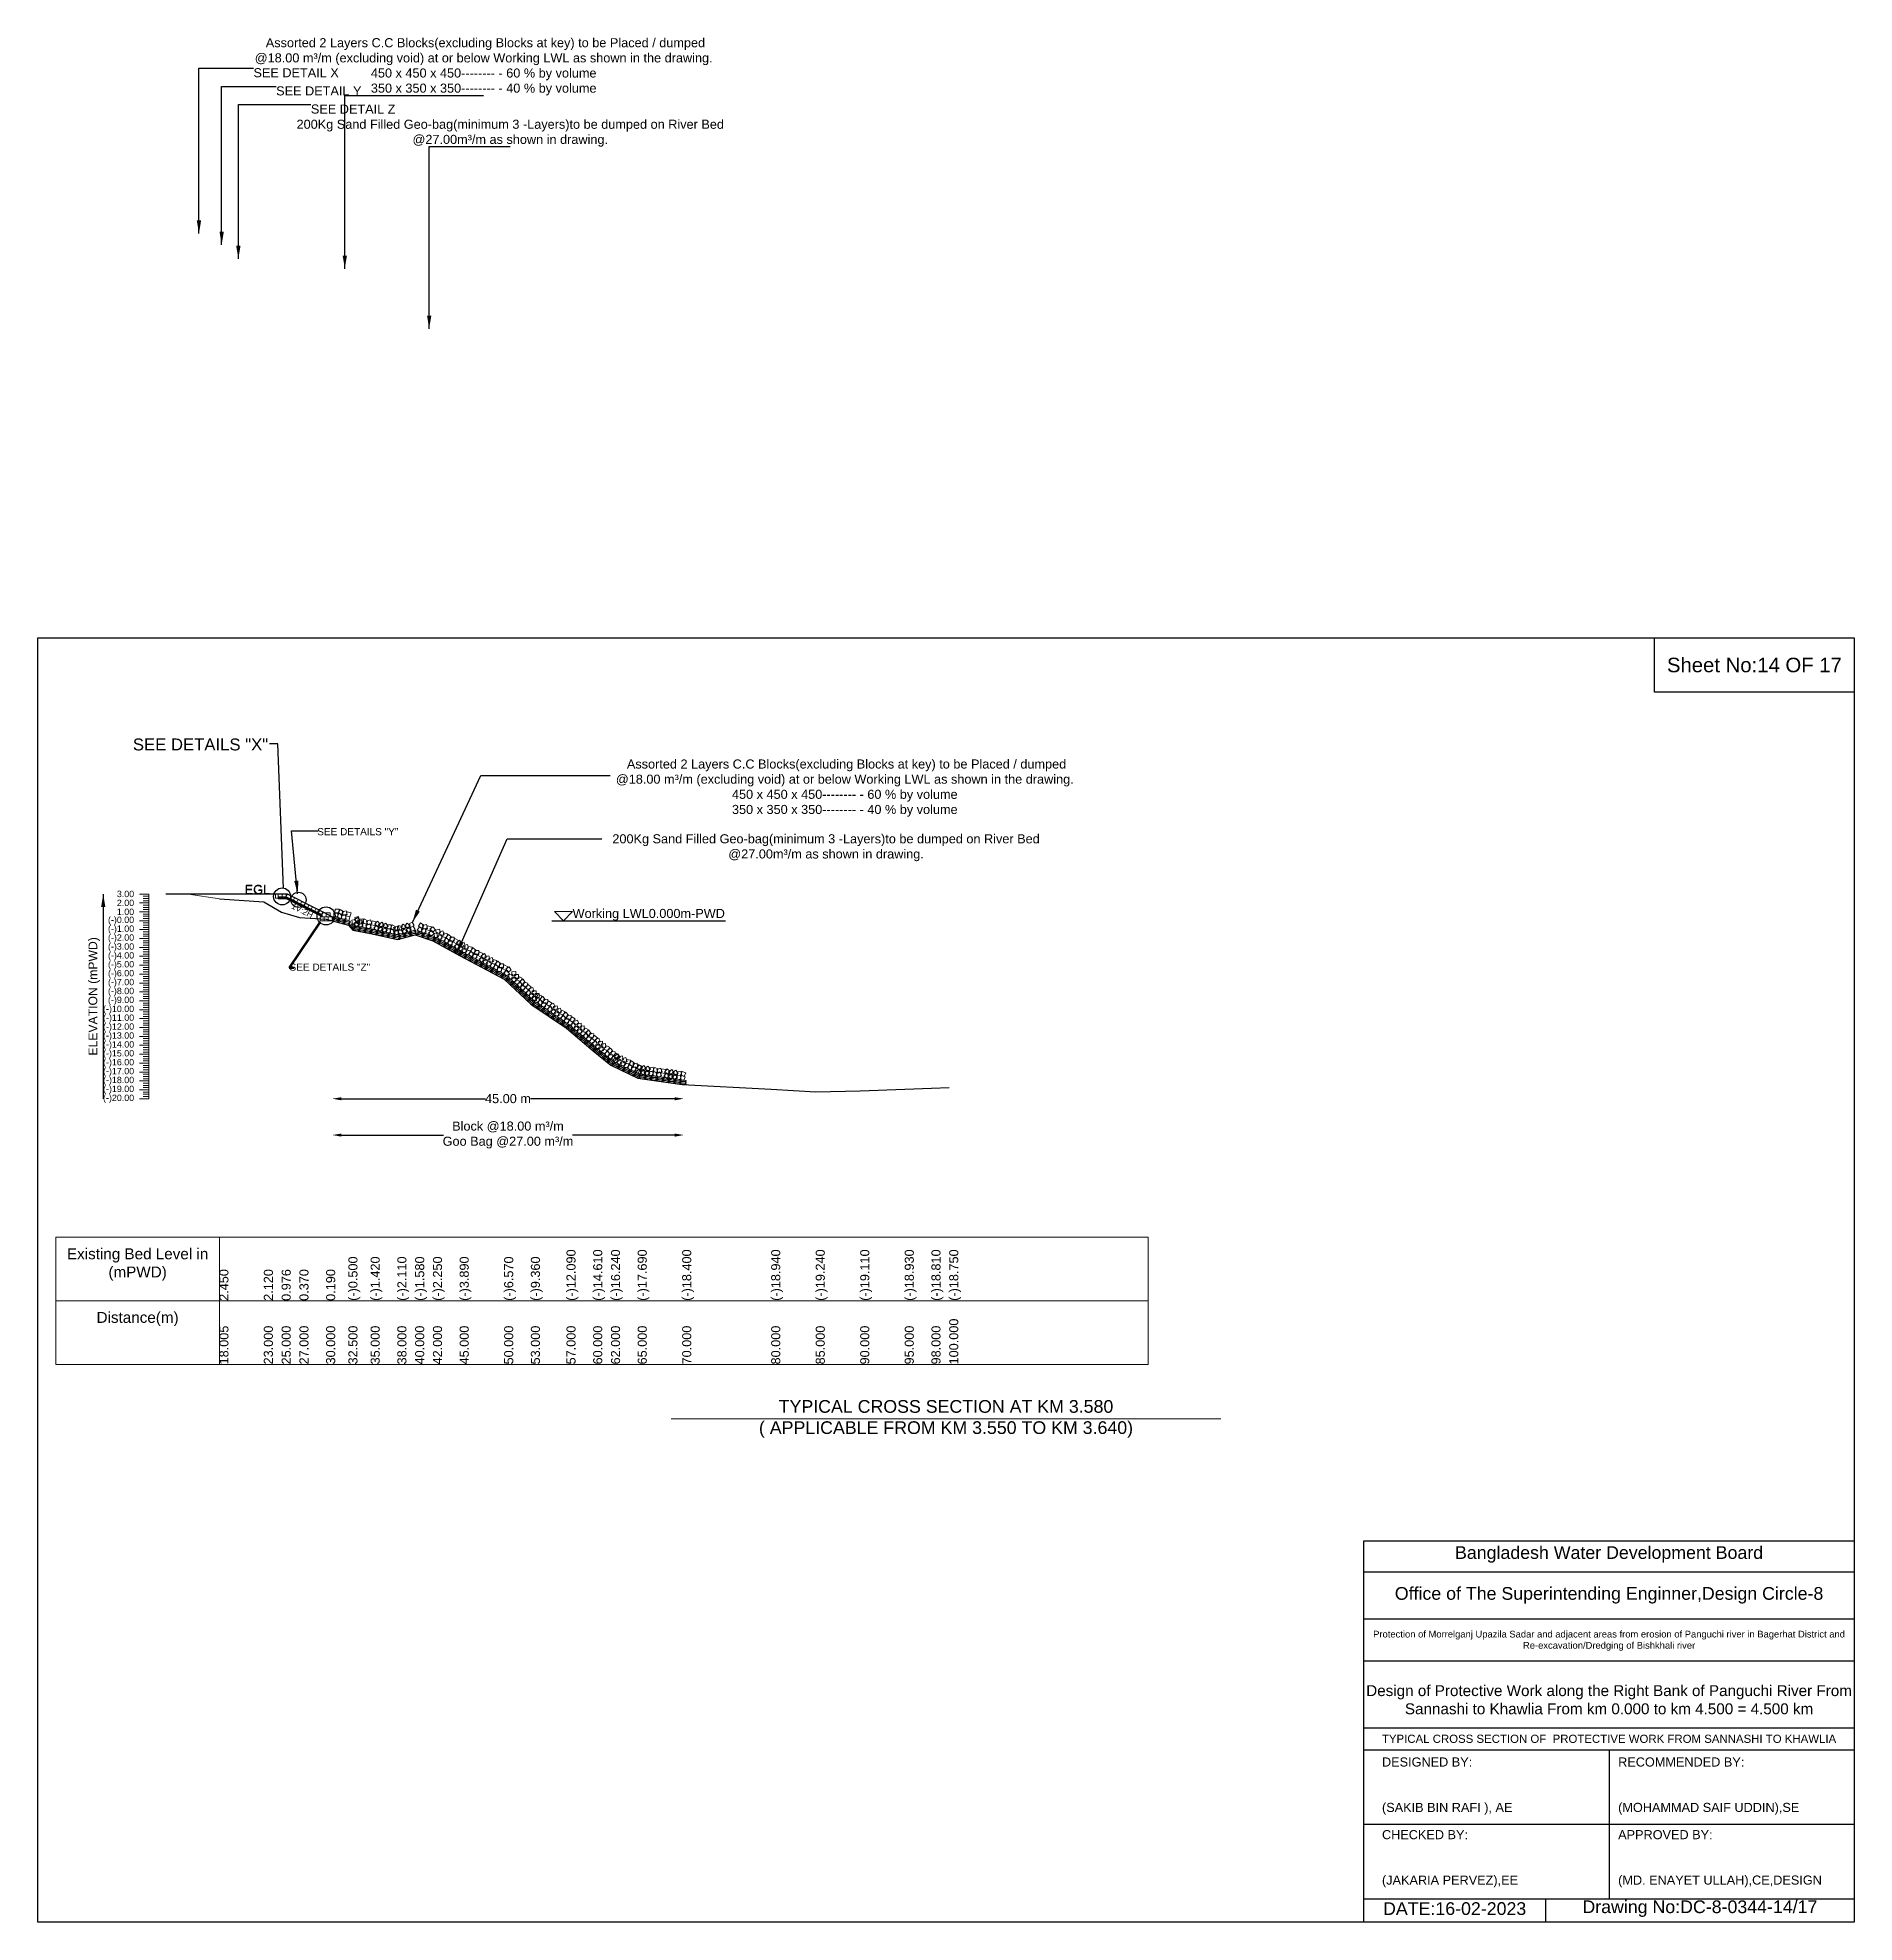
# Model space of a CAD drawing. Header units: inches. Extents: x 89000 to 337533, y -10828 to 570.
# Drawn here: x 281780 to 291780, y -9805 to 570 of the extents above; entities that cross this region are included whole.
import ezdxf

# ---------------------------------------------------------------- set-up
doc = ezdxf.new("R2010")
doc.units = ezdxf.units.IN
doc.header["$LTSCALE"] = 7
doc.header["$MEASUREMENT"] = 0
for name, color, linetype, lineweight in [('Cross section Data Border', 7, 'Continuous', 9), ('Cross Section Labels', 7, 'Continuous', 9), ('Existing_Bed_Level for Xsection', 7, 'Continuous', 25), ('Long Section Labels', 7, 'Continuous', 9)]:
    doc.layers.add(name, color=color, linetype=linetype, lineweight=lineweight)
doc.styles.get("Standard").update_dxf_attribs({"font": 'arial.ttf'})
doc.dimstyles.new('Appron Lebeling Style', dxfattribs={"dimtxt": 50, "dimasz": 50, "dimexe": 0.18, "dimexo": 0.0625, "dimgap": 0.09, "dimtad": 0, "dimtih": 1, "dimtoh": 1, "dimdec": 4, "dimzin": 0, "dimdsep": 46, "dimtxsty": 'Standard', "dimcen": 0.09, "dimse1": 1, "dimse2": 1, "dimadec": 0, "dimazin": 0, "dimtfac": 1, "dimtdec": 4, "dimtofl": 0, "dimtmove": 0, "dimatfit": 3, "dimfxl": 1, "dimtolj": 1, "dimtzin": 0, "dimarcsym": 0})
doc.dimstyles.get("Standard").update_dxf_attribs({"dimtxt": 0.18, "dimasz": 0.18, "dimexe": 0.18, "dimexo": 0.0625, "dimgap": 0.09, "dimtad": 0, "dimtih": 1, "dimtoh": 1, "dimdec": 4, "dimzin": 0, "dimdsep": 46, "dimtxsty": 'Standard', "dimcen": 0.09, "dimadec": 0, "dimazin": 0, "dimtfac": 1, "dimtdec": 4, "dimtofl": 0, "dimtmove": 0, "dimatfit": 3, "dimfxl": 1, "dimtolj": 1, "dimtzin": 0, "dimarcsym": 0})

msp = doc.modelspace()

# ---------------------------------------------------------------- texts
for s, insert, char_height, width, attachment_point in [('Sheet No:14 OF 17', (291230.25853, -2884.01841), 80, 953.0150068, 5), ('Protection of Morrelganj Upazila Sadar and adjacent areas from erosion of Panguchi river in Bagerhat District and Re-excavation/Dredging of Bishkhali river', (290430.25853, -8255.01841), 37, 2800, 5), ('Design of Protective Work along the Right Bank of Panguchi River From Sannashi to Khawlia From km 0.000 to km 4.500 = 4.500 km', (290430.25853, -8580.01841), 60, 2700, 5), ('TYPICAL CROSS SECTION OF  PROTECTIVE WORK FROM SANNASHI TO KHAWLIA', (290430.25853, -8795.01841), 45, 2800, 5), ('DESIGNED BY:^J^J^J(SAKIB BIN RAFI ), AE', (289180.25853, -9055.01841), 50, 1400, 4), ('RECOMMENDED BY:^J^J^J(MOHAMMAD SAIF UDDIN),SE', (290480.25853, -9055.01841), 50, 1400, 4), ('CHECKED BY:^J^J^J(JAKARIA PERVEZ),EE', (289180.25853, -9455.01841), 50, 1400, 4), ('APPROVED BY:^J^J^J(MD. ENAYET ULLAH),CE,DESIGN', (290480.25853, -9455.01841), 50, 1400, 4), ('DATE:16-02-2023', (289580.25853, -9730.01841), 70, 1400, 5), ('Drawing No:DC-8-0344-14/17', (290930.25853, -9730.01841), 70, 2200, 5)]:
    msp.add_mtext(s, dxfattribs=dict(insert=insert, char_height=char_height, width=width, attachment_point=attachment_point))
at = {"color": 0, "linetype": 'Continuous', "lineweight": -3, "ltscale": 0.5}
for s, insert, char_height, attachment_point in [('SEE DETAILS "X"', (282304.15857, -3288.0673), 65.8288233, 1), ('SEE DETAILS "Y"', (283766.11131, -3781.36161), 39.497294, 3), ('SEE DETAILS "Z"', (283610.7837, -4526.83816), 39.497294, 3)]:
    msp.add_mtext(s, dxfattribs=dict(at, insert=insert, char_height=char_height, attachment_point=attachment_point))
at = {"char_height": 70, "attachment_point": 5}
for s, insert in [('Bangladesh Water Development Board', (290430.25853, -7780.01841)), ('Office of The Superintending Enginner,Design Circle-8', (290430.25853, -8005.01841))]:
    msp.add_mtext(s, dxfattribs=dict(at, insert=insert))
at = {"layer": 'Cross section Data Border', "char_height": 60, "width": 800, "attachment_point": 5}
for s, insert in [('Existing Bed Level in (mPWD)', (282330.25853, -6184.01841)), ('Distance(m)', (282330.25853, -6484.01841))]:
    msp.add_mtext(s, dxfattribs=dict(at, insert=insert))
at = {"layer": 'Cross Section Labels'}
for s, insert, char_height, attachment_point in [(' Assorted 2 Layers C.C Blocks(excluding Blocks at key) to be Placed / dumped^J@18.00 m³/m (excluding void) at or below Working LWL as shown in the drawing.^J450 x 450 x 450-------- - 60 % by volume^J350 x 350 x 350-------- - 40 % by volume', (284235.3086, 251.93889), 50, 8), ('SEE DETAIL X', (282968.00859, 401.93889), 50, 1), ('SEE DETAIL Y', (283092.95859, 301.93889), 50, 1), ('200Kg Sand Filled Geo-bag(minimum 3 -Layers)to be dumped on River Bed^J@27.00m³/m as shown in drawing.', (284381.61182, -30.14971), 50, 8), ('SEE DETAIL Z', (283284.05859, 201.93889), 50, 1), (' Assorted 2 Layers C.C Blocks(excluding Blocks at key) to be Placed / dumped^J@18.00 m³/m (excluding void) at or below Working LWL as shown in the drawing.^J450 x 450 x 450-------- - 60 % by volume^J350 x 350 x 350-------- - 40 % by volume', (286223.11727, -3403.6701), 50, 2), ('200Kg Sand Filled Geo-bag(minimum 3 -Layers)to be dumped on River Bed^J@27.00m³/m as shown in drawing.', (286119.97884, -3963.76972), 50, 8), ('EGL', (283058.95168, -4146.95219), 50, 9), ('EGL', (283060.19688, -4144.25841), 50, 9), ('Working LWL0.000m-PWD', (284724.76708, -4291.25841), 50, 7), ('TYPICAL CROSS SECTION AT KM 3.580^J( APPLICABLE FROM KM 3.550 TO KM 3.640)', (286780.25853, -7034.01841), 70, 5)]:
    msp.add_mtext(s, dxfattribs=dict(at, insert=insert, char_height=char_height, attachment_point=attachment_point))
at = {"layer": 'Cross Section Labels', "insert": (283244.53684, -4220.66985), "char_height": 32.5, "attachment_point": 2, "rotation": 333.434948823}
msp.add_mtext('1V:2H', dxfattribs=at)
at = {"layer": 'Long Section Labels', "char_height": 35, "attachment_point": 6}
for s, insert in [('3.00', (282311.20047, -4144.25841)), ('2.00', (282311.20047, -4193.25841)), ('1.00', (282311.20047, -4242.25841)), ('(-)0.00', (282311.20047, -4291.25841)), ('(-)1.00', (282311.20047, -4340.25841)), ('(-)2.00', (282311.20047, -4389.25841)), ('(-)3.00', (282311.20047, -4438.25841)), ('(-)4.00', (282311.20047, -4487.25841)), ('(-)5.00', (282311.20047, -4536.25841)), ('(-)6.00', (282311.20047, -4585.25841)), ('(-)7.00', (282311.20047, -4634.25841)), ('(-)8.00', (282311.20047, -4683.25841)), ('(-)10.00', (282311.20047, -4781.25841)), ('(-)9.00', (282311.20047, -4732.25841)), ('(-)11.00', (282311.20047, -4830.25841)), ('(-)12.00', (282311.20047, -4879.25841)), ('(-)13.00', (282311.20047, -4928.25841)), ('(-)14.00', (282311.20047, -4977.25841)), ('(-)15.00', (282311.20047, -5026.25841)), ('(-)16.00', (282311.20047, -5075.25841)), ('(-)17.00', (282311.20047, -5124.25841)), ('(-)18.00', (282311.20047, -5173.25841)), ('(-)19.00', (282311.20047, -5222.25841)), ('(-)20.00', (282311.20047, -5271.25841))]:
    msp.add_mtext(s, dxfattribs=dict(at, insert=insert))
at = {"layer": 'Long Section Labels', "rotation": 90}
for s, insert, char_height, attachment_point in [('ELEVATION (mPWD)', (282091.20047, -4707.75841), 48, 5), ('(-)12.090', (284691.0352, -6384.01841), 50, 1), ('(-)14.610', (284838.0352, -6384.01841), 50, 1), ('(-)16.240', (284936.0352, -6384.01841), 50, 1), ('(-)17.690', (285083.0352, -6384.01841), 50, 1), ('(-)18.400', (285328.0352, -6384.01841), 50, 1), ('(-)18.940', (285818.0352, -6384.01841), 50, 1), ('(-)19.240', (286063.0352, -6384.01841), 50, 1), ('(-)19.110', (286308.0352, -6384.01841), 50, 1), ('(-)18.930', (286553.0352, -6384.01841), 50, 1), ('(-)18.810', (286700.0352, -6384.01841), 50, 1), ('(-)18.750', (286798.0352, -6384.01841), 50, 1), ('2.450', (282780.25853, -6384.01841), 50, 1), ('2.120', (283025.0352, -6384.01841), 50, 1), ('0.976', (283123.0352, -6384.01841), 50, 1), ('0.370', (283221.0352, -6384.01841), 50, 1), ('0.190', (283368.0352, -6384.01841), 50, 1), ('(-)0.500', (283490.5352, -6384.01841), 50, 1), ('(-)1.420', (283613.0352, -6384.01841), 50, 1), ('(-)2.110', (283760.0352, -6384.01841), 50, 1), ('(-)1.580', (283858.0352, -6384.01841), 50, 1), ('(-)2.250', (283956.0352, -6384.01841), 50, 1), ('(-)3.890', (284103.0352, -6384.01841), 50, 1), ('(-)6.570', (284348.0352, -6384.01841), 50, 1), ('(-)9.360', (284495.0352, -6384.01841), 50, 1), ('18.005', (282780.25853, -6734.01841), 50, 1), ('23.000', (283025.0352, -6734.01841), 50, 1), ('25.000', (283123.0352, -6734.01841), 50, 1), ('27.000', (283221.0352, -6734.01841), 50, 1), ('30.000', (283368.0352, -6734.01841), 50, 1), ('32.500', (283490.5352, -6734.01841), 50, 1), ('35.000', (283613.0352, -6734.01841), 50, 1), ('38.000', (283760.0352, -6734.01841), 50, 1), ('40.000', (283858.0352, -6734.01841), 50, 1), ('42.000', (283956.0352, -6734.01841), 50, 1), ('45.000', (284103.0352, -6734.01841), 50, 1), ('50.000', (284348.0352, -6734.01841), 50, 1), ('53.000', (284495.0352, -6734.01841), 50, 1), ('57.000', (284691.0352, -6734.01841), 50, 1), ('60.000', (284838.0352, -6734.01841), 50, 1), ('62.000', (284936.0352, -6734.01841), 50, 1), ('65.000', (285083.0352, -6734.01841), 50, 1), ('70.000', (285328.0352, -6734.01841), 50, 1), ('80.000', (285818.0352, -6734.01841), 50, 1), ('85.000', (286063.0352, -6734.01841), 50, 1), ('90.000', (286308.0352, -6734.01841), 50, 1), ('95.000', (286553.0352, -6734.01841), 50, 1), ('98.000', (286700.0352, -6734.01841), 50, 1), ('100.000', (286798.0352, -6734.01841), 50, 1)]:
    msp.add_mtext(s, dxfattribs=dict(at, insert=insert, char_height=char_height, attachment_point=attachment_point))

# ---------------------------------------------------------------- blocks, each defined once
blk = doc.blocks.new('*D33')
at = {"layer": 'Cross Section Labels', "color": 0, "lineweight": -2, "transparency": 16777216}
for p, q in [((283452, -5271), (284246, -5271)), ((285287, -5271), (284493, -5271))]:
    blk.add_line(p, q, dxfattribs=at)
at = {"layer": 'Cross Section Labels', "color": 0, "transparency": 16777216}
for points in [[(283452, -5263), (283452, -5280), (283402, -5271)], [(285287, -5263), (285287, -5280), (285337, -5271)]]:
    blk.add_solid(points, dxfattribs=at)
at = {"layer": 'Defpoints', "color": 0, "transparency": 16777216}
for p in [(283402, -4291), (285337, -5193), (285337, -5271)]:
    blk.add_point(p, dxfattribs=at)
at = {"layer": 'Cross Section Labels', "color": 0, "transparency": 16777216, "insert": (284369, -5271), "char_height": 50, "attachment_point": 5}
blk.add_mtext('\\A1;45.00 m', dxfattribs=at)
blk = doc.blocks.new('*D34')
at = {"layer": 'Cross Section Labels', "color": 0, "lineweight": -2, "transparency": 16777216}
for p, q in [((283452, -5471), (284014, -5471)), ((285287, -5471), (284725, -5471))]:
    blk.add_line(p, q, dxfattribs=at)
at = {"layer": 'Cross Section Labels', "color": 0, "transparency": 16777216}
for points in [[(283452, -5463), (283452, -5480), (283402, -5471)], [(285287, -5463), (285287, -5480), (285337, -5471)]]:
    blk.add_solid(points, dxfattribs=at)
at = {"layer": 'Defpoints', "color": 0, "transparency": 16777216}
for p in [(283402, -4291), (285337, -5193), (285337, -5471)]:
    blk.add_point(p, dxfattribs=at)
at = {"layer": 'Cross Section Labels', "color": 0, "transparency": 16777216, "insert": (284369, -5471), "char_height": 50, "attachment_point": 5}
blk.add_mtext('\\A1;Block @18.00 m³/m ^JGoo Bag @27.00 m³/m ', dxfattribs=at)

# ---------------------------------------------------------------- dimensions: what is measured, and where the dimension line sits
at = {"layer": 'Cross Section Labels'}
for base, text, picture, middle in [((285336.59551, -5271.25841), '45.00 m', '*D33', (284369.18129, -5271.25841)), ((285336.59551, -5471.25841), 'Block @18.00 m³/m ^JGoo Bag @27.00 m³/m ', '*D34', (284369.18129, -5471.25841))]:
    dim = msp.add_linear_dim(base=base, p1=(283401.76708, -4291.25841), p2=(285336.59551, -5193.32067), text=text, dimstyle='Appron Lebeling Style', dxfattribs=at)
    dim.commit()
    dim.dimension.update_dxf_attribs({"geometry": picture, "text_midpoint": middle})

# ---------------------------------------------------------------- linework, layer by layer
for points in [[(281780.25853, -2734.01841), (291780.25853, -2734.01841), (291780.25853, -9805.01841), (281780.25853, -9805.01841)], [(290680.25853, -2734.01841), (291780.25853, -2734.01841), (291780.25853, -3034.01841), (290680.25853, -3034.01841)]]:
    msp.add_lwpolyline(points, close=True)
for points in [[(289080.25853, -9805.01841), (289080.25853, -7705.01841), (291780.25853, -7705.01841)], [(289080.25853, -7875.01841), (291780.25853, -7875.01841)], [(289080.25853, -8135.01841), (291780.25853, -8135.01841)], [(289080.25853, -8365.01841), (291780.25853, -8365.01841)], [(289080.25853, -8735.01841), (291780.25853, -8735.01841)], [(289080.25853, -8855.01841), (291780.25853, -8855.01841)], [(290430.25853, -8855.01841), (290430.25853, -9675.01841)], [(289080.25853, -9265.01841), (291780.25853, -9265.01841)], [(289080.25853, -9675.01841), (291780.25853, -9675.01841)], [(290080.25853, -9675.01841), (290080.25853, -9805.01841)]]:
    msp.add_lwpolyline(points)
at = {"color": 0, "linetype": 'Continuous', "lineweight": -3, "ltscale": 0.5}
for centre, radius in [((283125.7249, -4157.65031), 46.58127), ((283215.96197, -4176.29961), 41.34842), ((283367.41871, -4264.68404), 49.46033)]:
    msp.add_circle(centre, radius, dxfattribs=at)
at = {"layer": 'Cross section Data Border'}
msp.add_lwpolyline([(281880.25853, -6034.01841), (287893.06621, -6034.01841), (287893.06621, -6734.01841), (281880.25853, -6734.01841)], close=True, dxfattribs=at)
for points in [[(282780.25853, -6034.01841), (282780.25853, -6734.01841)], [(281880.25853, -6384.01841), (287893.06621, -6384.01841)]]:
    msp.add_lwpolyline(points, dxfattribs=at)
at = {"layer": 'Cross Section Labels'}
for p, q in [((282780.25853, -4171.20841), (282610.07227, -4144.25841)), ((283104.29688, -4169.35841), (283104.29688, -4166.30841))]:
    msp.add_line(p, q, dxfattribs=at)
msp.add_lwpolyline([(284674.76708, -4291.25841), (284724.76708, -4241.25841), (284624.76708, -4241.25841)], close=True, dxfattribs=at)
msp.add_lwpolyline([(285268.25853, -7034.01841), (286780.25853, -7034.01841), (288292.25853, -7034.01841)], dxfattribs=at)
at = {"layer": 'Existing_Bed_Level for Xsection'}
for points in [[(283148.39688, -4144.25841), (282485.84052, -4144.25841)], [(283445.86708, -4291.25841), (283154.97092, -4145.81033), (283151.86708, -4144.25841), (283148.39688, -4144.25841), (283104.29688, -4144.25841)], [(282780.25853, -4171.20841), (283025.0352, -4187.37841), (283123.0352, -4243.43441), (283221.0352, -4273.12841), (283368.0352, -4281.94841), (283490.5352, -4315.75841), (283515.0352, -4342.70841), (283613.0352, -4360.83841), (283760.0352, -4394.64841), (283858.0352, -4368.67841), (283956.0352, -4401.50841), (284103.0352, -4481.86841), (284348.0352, -4613.18841), (284495.0352, -4749.89841), (284691.0352, -4883.66841), (284838.0352, -5007.14841), (284936.0352, -5087.01841), (285083.0352, -5158.06841), (285328.0352, -5192.85841), (285818.0352, -5219.31841), (286063.0352, -5234.01841), (286308.0352, -5227.64841), (286553.0352, -5218.82841), (286700.0352, -5212.94841), (286798.0352, -5210.00841)], [(283104.29688, -4158.95841), (283148.39688, -4158.95841), (283346.64208, -4258.08101)], [(283104.29688, -4164.15841), (283149.86933, -4164.15841), (283346.64208, -4262.54479)], [(283104.29688, -4169.35841), (283148.64177, -4169.35841), (283346.64208, -4268.35857)], [(284610.89966, -4291.25841), (285566.01629, -4291.25841)]]:
    msp.add_lwpolyline(points, dxfattribs=at)
at = {"layer": 'Long Section Labels'}
for points in [[(282391.20047, -4144.25841), (282341.20047, -4144.25841)], [(282391.20047, -5271.25841), (282391.20047, -5222.25841), (282391.20047, -5173.25841), (282391.20047, -5124.25841), (282391.20047, -5075.25841), (282391.20047, -5026.25841), (282391.20047, -4977.25841), (282391.20047, -4928.25841), (282391.20047, -4879.25841), (282391.20047, -4830.25841), (282391.20047, -4781.25841), (282391.20047, -4732.25841), (282391.20047, -4683.25841), (282391.20047, -4634.25841), (282391.20047, -4585.25841), (282391.20047, -4536.25841), (282391.20047, -4487.25841), (282391.20047, -4438.25841), (282391.20047, -4389.25841), (282391.20047, -4340.25841), (282391.20047, -4291.25841), (282391.20047, -4242.25841), (282391.20047, -4193.25841), (282391.20047, -4144.25841)], [(282391.20047, -4193.25841), (282341.20047, -4193.25841)], [(282391.20047, -4242.25841), (282341.20047, -4242.25841)], [(282391.20047, -4156.50841), (282361.20047, -4156.50841)], [(282391.20047, -4168.75841), (282361.20047, -4168.75841)], [(282391.20047, -4181.00841), (282361.20047, -4181.00841)], [(282391.20047, -4205.50841), (282361.20047, -4205.50841)], [(282391.20047, -4217.75841), (282361.20047, -4217.75841)], [(282391.20047, -4230.00841), (282361.20047, -4230.00841)], [(282391.20047, -4291.25841), (282341.20047, -4291.25841)], [(282391.20047, -4340.25841), (282341.20047, -4340.25841)], [(282391.20047, -4254.50841), (282361.20047, -4254.50841)], [(282391.20047, -4266.75841), (282361.20047, -4266.75841)], [(282391.20047, -4279.00841), (282361.20047, -4279.00841)], [(282391.20047, -4303.50841), (282361.20047, -4303.50841)], [(282391.20047, -4315.75841), (282361.20047, -4315.75841)], [(282391.20047, -4328.00841), (282361.20047, -4328.00841)], [(282391.20047, -4352.50841), (282361.20047, -4352.50841)], [(282391.20047, -4389.25841), (282341.20047, -4389.25841)], [(282391.20047, -4438.25841), (282341.20047, -4438.25841)], [(282391.20047, -4364.75841), (282361.20047, -4364.75841)], [(282391.20047, -4377.00841), (282361.20047, -4377.00841)], [(282391.20047, -4401.50841), (282361.20047, -4401.50841)], [(282391.20047, -4413.75841), (282361.20047, -4413.75841)], [(282391.20047, -4426.00841), (282361.20047, -4426.00841)], [(282391.20047, -4450.50841), (282361.20047, -4450.50841)], [(282391.20047, -4487.25841), (282341.20047, -4487.25841)], [(282391.20047, -4536.25841), (282341.20047, -4536.25841)], [(282391.20047, -4462.75841), (282361.20047, -4462.75841)], [(282391.20047, -4475.00841), (282361.20047, -4475.00841)], [(282391.20047, -4499.50841), (282361.20047, -4499.50841)], [(282391.20047, -4511.75841), (282361.20047, -4511.75841)], [(282391.20047, -4524.00841), (282361.20047, -4524.00841)], [(282391.20047, -4548.50841), (282361.20047, -4548.50841)], [(282391.20047, -4560.75841), (282361.20047, -4560.75841)], [(282391.20047, -4585.25841), (282341.20047, -4585.25841)], [(282391.20047, -4634.25841), (282341.20047, -4634.25841)], [(282391.20047, -4573.00841), (282361.20047, -4573.00841)], [(282391.20047, -4597.50841), (282361.20047, -4597.50841)], [(282391.20047, -4609.75841), (282361.20047, -4609.75841)], [(282391.20047, -4622.00841), (282361.20047, -4622.00841)], [(282391.20047, -4646.50841), (282361.20047, -4646.50841)], [(282391.20047, -4658.75841), (282361.20047, -4658.75841)], [(282391.20047, -4683.25841), (282341.20047, -4683.25841)], [(282391.20047, -4732.25841), (282341.20047, -4732.25841)], [(282391.20047, -4671.00841), (282361.20047, -4671.00841)], [(282391.20047, -4695.50841), (282361.20047, -4695.50841)], [(282391.20047, -4707.75841), (282361.20047, -4707.75841)], [(282391.20047, -4720.00841), (282361.20047, -4720.00841)], [(282391.20047, -4744.50841), (282361.20047, -4744.50841)], [(282391.20047, -4756.75841), (282361.20047, -4756.75841)], [(282391.20047, -4769.00841), (282361.20047, -4769.00841)], [(282391.20047, -4781.25841), (282341.20047, -4781.25841)], [(282391.20047, -4830.25841), (282341.20047, -4830.25841)], [(282391.20047, -4793.50841), (282361.20047, -4793.50841)], [(282391.20047, -4805.75841), (282361.20047, -4805.75841)], [(282391.20047, -4818.00841), (282361.20047, -4818.00841)], [(282391.20047, -4842.50841), (282361.20047, -4842.50841)], [(282391.20047, -4854.75841), (282361.20047, -4854.75841)], [(282391.20047, -4867.00841), (282361.20047, -4867.00841)], [(282391.20047, -4879.25841), (282341.20047, -4879.25841)], [(282391.20047, -4928.25841), (282341.20047, -4928.25841)], [(282391.20047, -4977.25841), (282341.20047, -4977.25841)], [(282391.20047, -4891.50841), (282361.20047, -4891.50841)], [(282391.20047, -4903.75841), (282361.20047, -4903.75841)], [(282391.20047, -4916.00841), (282361.20047, -4916.00841)], [(282391.20047, -4940.50841), (282361.20047, -4940.50841)], [(282391.20047, -4952.75841), (282361.20047, -4952.75841)], [(282391.20047, -4965.00841), (282361.20047, -4965.00841)], [(282391.20047, -5026.25841), (282341.20047, -5026.25841)], [(282391.20047, -5075.25841), (282341.20047, -5075.25841)], [(282391.20047, -4989.50841), (282361.20047, -4989.50841)], [(282391.20047, -5001.75841), (282361.20047, -5001.75841)], [(282391.20047, -5014.00841), (282361.20047, -5014.00841)], [(282391.20047, -5038.50841), (282361.20047, -5038.50841)], [(282391.20047, -5050.75841), (282361.20047, -5050.75841)], [(282391.20047, -5063.00841), (282361.20047, -5063.00841)], [(282391.20047, -5124.25841), (282341.20047, -5124.25841)], [(282391.20047, -5173.25841), (282341.20047, -5173.25841)], [(282391.20047, -5087.50841), (282361.20047, -5087.50841)], [(282391.20047, -5099.75841), (282361.20047, -5099.75841)], [(282391.20047, -5112.00841), (282361.20047, -5112.00841)], [(282391.20047, -5136.50841), (282361.20047, -5136.50841)], [(282391.20047, -5148.75841), (282361.20047, -5148.75841)], [(282391.20047, -5161.00841), (282361.20047, -5161.00841)], [(282391.20047, -5185.50841), (282361.20047, -5185.50841)], [(282391.20047, -5222.25841), (282341.20047, -5222.25841)], [(282391.20047, -5271.25841), (282341.20047, -5271.25841)], [(282391.20047, -5197.75841), (282361.20047, -5197.75841)], [(282391.20047, -5210.00841), (282361.20047, -5210.00841)], [(282391.20047, -5234.50841), (282361.20047, -5234.50841)], [(282391.20047, -5246.75841), (282361.20047, -5246.75841)], [(282391.20047, -5259.00841), (282361.20047, -5259.00841)]]:
    msp.add_lwpolyline(points, dxfattribs=at)
for points in [[(283104.29688, -4144.25841), (283089.59688, -4144.25841), (283089.59688, -4166.30841), (283104.29688, -4166.30841)], [(283126.34688, -4144.25841), (283104.29688, -4144.25841), (283104.29688, -4158.95841), (283126.34688, -4158.95841)], [(283148.39688, -4144.25841), (283126.34688, -4144.25841), (283126.34688, -4158.95841), (283148.39688, -4158.95841)], [(283174.69304, -4155.67139), (283154.97092, -4145.81033), (283148.39688, -4158.95841), (283168.119, -4168.81947)], [(283194.41516, -4165.53245), (283174.69304, -4155.67139), (283168.119, -4168.81947), (283187.84112, -4178.68053)], [(283214.13728, -4175.39351), (283194.41516, -4165.53245), (283187.84112, -4178.68053), (283207.56324, -4188.54159)], [(283233.8594, -4185.25457), (283214.13728, -4175.39351), (283207.56324, -4188.54159), (283227.28536, -4198.40265)], [(283253.58152, -4195.11563), (283233.8594, -4185.25457), (283227.28536, -4198.40265), (283247.00748, -4208.26371)], [(283273.30364, -4204.97669), (283253.58152, -4195.11563), (283247.00748, -4208.26371), (283266.7296, -4218.12477)], [(283293.02576, -4214.83775), (283273.30364, -4204.97669), (283266.7296, -4218.12477), (283286.45172, -4227.98583)], [(283312.74788, -4224.69881), (283293.02576, -4214.83775), (283286.45172, -4227.98583), (283306.17384, -4237.84689)], [(283332.47, -4234.55987), (283312.74788, -4224.69881), (283306.17384, -4237.84689), (283325.89596, -4247.70795)], [(283352.19212, -4244.42093), (283332.47, -4234.55987), (283325.89596, -4247.70795), (283345.61808, -4257.56901)], [(283368.69208, -4247.15841), (283346.64208, -4247.15841), (283346.64208, -4269.20841), (283368.69208, -4269.20841)], [(283390.74208, -4247.15841), (283368.69208, -4247.15841), (283368.69208, -4269.20841), (283390.74208, -4269.20841)], [(283433.08175, -4248.5304), (283411.03233, -4248.36954), (283410.87147, -4270.41895), (283432.92088, -4270.57982)], [(283438.94821, -4227.27512), (283416.89879, -4227.11425), (283416.73792, -4249.16366), (283438.78734, -4249.32453)], [(283458.32294, -4261.42174), (283439.3125, -4250.25009), (283428.14085, -4269.26053), (283447.15128, -4280.43218)], [(283464.18939, -4240.16646), (283445.17896, -4228.99481), (283434.00731, -4248.00524), (283453.01774, -4259.17689)], [(283478.25854, -4236.51305), (283456.91437, -4242.04741), (283462.44873, -4263.39157), (283483.7929, -4257.85721)], [(283505.16979, -4248.12435), (283483.91451, -4242.2579), (283478.04805, -4263.51318), (283499.30333, -4269.37964)], [(283357.66708, -4269.20841), (283335.61708, -4269.20841), (283335.61708, -4291.25841), (283357.66708, -4291.25841)], [(283379.71708, -4269.20841), (283357.66708, -4269.20841), (283357.66708, -4291.25841), (283379.71708, -4291.25841)], [(283401.76708, -4269.20841), (283379.71708, -4269.20841), (283379.71708, -4291.25841), (283401.76708, -4291.25841)], [(283472.39208, -4257.76833), (283451.04791, -4263.30269), (283456.58228, -4284.64686), (283477.92644, -4279.1125)], [(283499.30333, -4269.37964), (283478.04805, -4263.51318), (283472.18159, -4284.76847), (283493.43688, -4290.63493)], [(283535.10739, -4305.23518), (283530.40707, -4283.69198), (283508.86387, -4288.39231), (283513.56419, -4309.93551)], [(283551.48833, -4312.81981), (283538.98588, -4294.6569), (283520.82297, -4307.15934), (283533.32542, -4325.32226)], [(283555.49951, -4291.13772), (283542.99707, -4272.97481), (283524.83416, -4285.47726), (283537.3366, -4303.64017)], [(283551.42307, -4290.40275), (283546.72274, -4268.85955), (283525.17955, -4273.55987), (283529.87987, -4295.10307)], [(283548.35917, -4302.6459), (283526.33454, -4301.58832), (283525.27696, -4323.61294), (283547.30159, -4324.67052)], [(283564.67485, -4287.81347), (283542.65022, -4286.75589), (283541.59264, -4308.78051), (283563.61726, -4309.83809)], [(283567.95747, -4302.13939), (283545.97636, -4303.88103), (283547.718, -4325.86214), (283569.69911, -4324.1205)], [(283571.96866, -4280.4573), (283549.98755, -4282.19894), (283551.72919, -4304.18005), (283573.7103, -4302.43841)], [(283594.21655, -4312.80546), (283574.31334, -4303.31522), (283564.8231, -4323.21844), (283584.72631, -4332.70867)], [(283598.22774, -4291.12337), (283578.32452, -4281.63314), (283568.83428, -4301.53635), (283588.7375, -4311.02659)], [(283607.91813, -4307.95211), (283587.13089, -4315.30692), (283594.4857, -4336.09416), (283615.27293, -4328.73935)], [(283611.92931, -4286.27002), (283591.14207, -4293.62483), (283598.49688, -4314.41207), (283619.28412, -4307.05726)], [(283637.5914, -4318.21817), (283616.10246, -4313.27571), (283611.16, -4334.76465), (283632.64894, -4339.70711)], [(283642.53386, -4296.72922), (283621.04491, -4291.78677), (283616.10246, -4313.27571), (283637.5914, -4318.21817)], [(283661.44606, -4330.86755), (283645.29832, -4315.85245), (283630.28323, -4332.00018), (283646.43096, -4347.01528)], [(283666.38852, -4309.37861), (283650.24078, -4294.36351), (283635.22568, -4310.51124), (283651.37342, -4325.52634)], [(283670.85448, -4321.18274), (283652.16, -4332.87543), (283663.85269, -4351.56991), (283682.54717, -4339.87722)], [(283675.79694, -4299.6938), (283657.10246, -4311.38649), (283668.79515, -4330.08096), (283687.48963, -4318.38827)], [(283704.03889, -4344.80757), (283692.33132, -4326.12241), (283673.64616, -4337.82998), (283685.35373, -4356.51515)], [(283708.98135, -4323.31863), (283697.27378, -4304.63347), (283678.58862, -4316.34104), (283690.29619, -4335.0262)], [(283720.95329, -4334.84729), (283698.91752, -4335.63941), (283699.70965, -4357.67518), (283721.74541, -4356.88306)], [(283725.89575, -4313.35835), (283703.85998, -4314.15047), (283704.6521, -4336.18624), (283726.68787, -4335.39412)], [(283746.72798, -4346.63582), (283727.25254, -4336.29612), (283716.91284, -4355.77157), (283736.38828, -4366.11127)], [(283751.67044, -4325.14688), (283732.19499, -4314.80718), (283721.85529, -4334.28262), (283741.33074, -4344.62232)], [(283759.63042, -4323.28092), (283738.31612, -4328.9292), (283743.96441, -4350.2435), (283765.27871, -4344.59521)], [(283760.62611, -4342.37784), (283739.54104, -4348.82939), (283745.9926, -4369.91446), (283767.07766, -4363.4629)], [(283765.27871, -4344.59521), (283743.96441, -4350.2435), (283749.6127, -4371.5578), (283770.927, -4365.90951)], [(283765.56856, -4320.8889), (283744.4835, -4327.34045), (283750.93505, -4348.42552), (283772.02012, -4341.97396)], [(283786.63129, -4323.34718), (283765.34497, -4317.59434), (283759.59213, -4338.88066), (283780.87845, -4344.6335)], [(283792.27958, -4344.66148), (283770.99326, -4338.90864), (283765.24042, -4360.19496), (283786.52674, -4365.9478)], [(283790.43807, -4310.39256), (283779.35294, -4329.45357), (283798.41395, -4340.5387), (283809.49908, -4321.47769)], [(283796.08636, -4331.70686), (283785.00123, -4350.76787), (283804.06224, -4361.853), (283815.14737, -4342.79199)], [(283830.8102, -4315.8174), (283811.74036, -4304.74745), (283800.67042, -4323.81729), (283819.74025, -4334.88724)], [(283836.45849, -4337.1317), (283817.38865, -4326.06175), (283806.3187, -4345.13158), (283825.38854, -4356.20153)], [(283841.12847, -4299.11897), (283822.00453, -4310.09519), (283832.98074, -4329.21913), (283852.10469, -4318.24292)], [(283846.77676, -4320.43327), (283827.65282, -4331.40948), (283838.62903, -4350.53343), (283857.75298, -4339.55722)], [(283899.67344, -4336.42625), (283881.29313, -4324.24566), (283869.11254, -4342.62597), (283887.49285, -4354.80656)], [(283906.67762, -4315.51826), (283888.29731, -4303.33767), (283876.11672, -4321.71798), (283894.49703, -4333.89857)], [(283913.91913, -4333.53687), (283892.30757, -4337.91213), (283896.68283, -4359.5237), (283918.29439, -4355.14844)], [(283920.92331, -4312.62888), (283899.31175, -4317.00414), (283903.68701, -4338.61571), (283925.29857, -4334.24045)], [(283940.16505, -4346.58255), (283919.25706, -4339.57838), (283912.25289, -4360.48637), (283933.16088, -4367.49054)], [(283947.16923, -4325.67457), (283926.26124, -4318.67039), (283919.25706, -4339.57838), (283940.16505, -4346.58255)], [(283962.67981, -4361.48683), (283948.06515, -4344.97579), (283931.55411, -4359.59044), (283946.16876, -4376.10148)], [(283969.68398, -4340.57884), (283955.06933, -4324.0678), (283938.55829, -4338.68245), (283953.17294, -4355.19349)], [(283981.3035, -4356.50721), (283960.14122, -4362.7008), (283966.33481, -4383.86308), (283987.49709, -4377.66949)], [(283991.88026, -4337.15948), (283970.71798, -4343.35307), (283976.91157, -4364.51535), (283998.07384, -4358.32176)], [(284017.42753, -4368.88763), (284011.21709, -4347.73029), (283990.05975, -4353.94073), (283996.27019, -4375.09806)], [(284006.85077, -4388.23536), (284000.64033, -4367.07802), (283979.483, -4373.28846), (283985.69343, -4394.44579)], [(284025.83036, -4383.22743), (284004.40337, -4378.02292), (283999.19887, -4399.4499), (284020.62585, -4404.65441)], [(284036.40712, -4363.8797), (284014.98013, -4358.67519), (284009.77563, -4380.10217), (284031.20261, -4385.30668)], [(284047.44988, -4401.55501), (284031.50193, -4386.32789), (284016.27481, -4402.27584), (284032.22276, -4417.50296)], [(284058.02664, -4382.20728), (284042.07869, -4366.98016), (284026.85156, -4382.92811), (284042.79952, -4398.15523)], [(284061.98177, -4401.21957), (284039.93746, -4401.72049), (284040.43838, -4423.7648), (284062.48269, -4423.26388)], [(284072.55853, -4381.87184), (284050.51422, -4382.37276), (284051.01514, -4404.41707), (284073.05945, -4403.91615)], [(284085.52005, -4418.68346), (284066.17232, -4408.1067), (284055.59556, -4427.45443), (284074.94329, -4438.03119)], [(284096.09681, -4399.33573), (284076.74908, -4388.75897), (284066.17232, -4408.1067), (284085.52005, -4418.68346)], [(284105.05816, -4437.31981), (284093.57964, -4418.49307), (284074.75291, -4429.97159), (284086.23143, -4448.79833)], [(284115.63492, -4417.97208), (284104.1564, -4399.14534), (284085.32966, -4410.62386), (284096.80819, -4429.4506)], [(284116.73761, -4430.54453), (284095.57533, -4436.73812), (284101.76892, -4457.90039), (284122.9312, -4451.70681)], [(284127.31437, -4411.1968), (284106.15209, -4417.39039), (284112.34568, -4438.55266), (284133.50796, -4432.35908)], [(284142.1219, -4461.94956), (284135.73714, -4440.84417), (284114.63175, -4447.22893), (284121.01651, -4468.33432)], [(284152.5387, -4442.51524), (284146.15394, -4421.40985), (284125.04855, -4427.79461), (284131.43331, -4448.9)], [(284161.05953, -4456.78523), (284139.59034, -4451.75766), (284134.56277, -4473.22685), (284156.03196, -4478.25442)], [(284171.47632, -4437.35091), (284150.00714, -4432.32334), (284144.97956, -4453.79253), (284166.44875, -4458.8201)], [(284182.8295, -4474.93385), (284166.75648, -4459.8388), (284151.66143, -4475.91182), (284167.73445, -4491.00687)], [(284193.2463, -4455.49953), (284177.17328, -4440.40448), (284162.07823, -4456.4775), (284178.15125, -4471.57255)], [(284207.77492, -4455.04422), (284185.7355, -4455.72698), (284186.41825, -4477.7664), (284208.45768, -4477.08365)], [(284197.35813, -4474.47854), (284175.3187, -4475.1613), (284176.00145, -4497.20072), (284198.04088, -4496.51797)], [(284221.03967, -4491.74767), (284201.60535, -4481.33087), (284191.18855, -4500.76519), (284210.62288, -4511.18199)], [(284231.45647, -4472.31335), (284212.02215, -4461.89655), (284201.60535, -4481.33087), (284221.03967, -4491.74767)], [(284240.73086, -4510.22221), (284229.09742, -4491.4908), (284210.36601, -4503.12424), (284221.99945, -4521.85565)], [(284251.14765, -4490.78789), (284239.51422, -4472.05648), (284220.78281, -4483.68992), (284232.41624, -4502.42133)], [(284252.35401, -4503.35082), (284231.24355, -4509.71876), (284237.6115, -4530.82923), (284258.72196, -4524.46128)], [(284262.77081, -4483.91649), (284241.66035, -4490.28444), (284248.02829, -4511.39491), (284269.13876, -4505.02696)], [(284278.16215, -4534.86713), (284271.77739, -4513.76175), (284250.67201, -4520.1465), (284257.05676, -4541.25189)], [(284288.57895, -4515.43281), (284282.19419, -4494.32743), (284261.0888, -4500.71218), (284267.47356, -4521.81757)], [(284297.09978, -4529.70281), (284275.63059, -4524.67524), (284270.60302, -4546.14442), (284292.07221, -4551.172)], [(284307.51658, -4510.26849), (284286.04739, -4505.24091), (284281.01981, -4526.7101), (284302.489, -4531.73767)], [(284318.86976, -4547.85143), (284302.79674, -4532.75638), (284287.70169, -4548.8294), (284303.77471, -4563.92445)], [(284329.28655, -4528.41711), (284313.21353, -4513.32206), (284298.11848, -4529.39508), (284314.1915, -4544.49013)], [(284333.39838, -4547.39612), (284311.35895, -4548.07887), (284312.04171, -4570.1183), (284334.08113, -4569.43554)], [(284343.81517, -4527.9618), (284321.77575, -4528.64455), (284322.4585, -4550.68398), (284344.49793, -4550.00122)], [(284357.07992, -4564.66524), (284337.6456, -4554.24845), (284327.2288, -4573.68277), (284346.66313, -4584.09956)], [(284367.49672, -4545.23092), (284348.0624, -4534.81412), (284337.6456, -4554.24845), (284357.07992, -4564.66524)], [(284376.77111, -4583.13979), (284365.13767, -4564.40838), (284346.40626, -4576.04181), (284358.0397, -4594.77322)], [(284387.1879, -4563.70547), (284375.55447, -4544.97406), (284356.82306, -4556.60749), (284368.4565, -4575.3389)], [(284396.45597, -4587.74493), (284374.42015, -4588.53537), (284375.21059, -4610.5712), (284397.24642, -4609.78076)], [(284411.4723, -4571.59834), (284389.43648, -4572.38878), (284390.22692, -4594.42461), (284412.26274, -4593.63417)], [(284413.40146, -4624.788), (284412.59347, -4602.7528), (284390.55828, -4603.56079), (284391.36627, -4625.59598)], [(284433.02981, -4624.60908), (284413.54482, -4614.28737), (284403.22311, -4633.77237), (284422.7081, -4644.09407)], [(284428.41779, -4608.64141), (284427.6098, -4586.60621), (284405.57461, -4587.4142), (284406.3826, -4609.44939)], [(284448.04614, -4608.46249), (284428.56115, -4598.14078), (284418.23944, -4617.62578), (284437.72443, -4627.94748)], [(284449.46915, -4647.697), (284437.763, -4629.01095), (284419.07695, -4640.7171), (284430.7831, -4659.40315)], [(284464.48548, -4631.55041), (284452.77933, -4612.86436), (284434.09328, -4624.57051), (284445.79943, -4643.25656)], [(284463.63597, -4650.95115), (284442.14741, -4646.00705), (284437.20331, -4667.49562), (284458.69188, -4672.43971)], [(284482.14769, -4673.67458), (284466.0011, -4658.65825), (284450.98477, -4674.80484), (284467.13136, -4689.82117)], [(284478.6523, -4634.80456), (284457.16374, -4629.86046), (284452.21964, -4651.34903), (284473.70821, -4656.29312)], [(284497.16402, -4657.52799), (284481.01743, -4642.51166), (284466.0011, -4658.65825), (284482.14769, -4673.67458)], [(284511.51002, -4680.40251), (284505.02221, -4659.32857), (284483.94828, -4665.81639), (284490.43609, -4686.89032)], [(284496.4937, -4696.5491), (284490.00588, -4675.47516), (284468.93195, -4681.96298), (284475.41976, -4703.03691)], [(284509.4821, -4692.85923), (284487.44628, -4693.64967), (284488.23672, -4715.6855), (284510.27255, -4714.89506)], [(284524.49843, -4676.71264), (284502.46261, -4677.50308), (284503.25305, -4699.53891), (284525.28888, -4698.74847)], [(284526.42759, -4729.9023), (284525.6196, -4707.86711), (284503.58441, -4708.67509), (284504.3924, -4730.71029)], [(284542.46093, -4722.31313), (284521.65038, -4715.02454), (284514.3618, -4735.8351), (284535.17235, -4743.12368)], [(284541.44392, -4713.75571), (284540.63593, -4691.72052), (284518.60074, -4692.5285), (284519.40873, -4714.5637)], [(284554.89098, -4704.1006), (284534.08043, -4696.81201), (284526.79185, -4717.62256), (284547.6024, -4724.91115)], [(284562.1712, -4742.68), (284547.79973, -4725.95686), (284531.07659, -4740.32833), (284545.44806, -4757.05147)], [(284574.60125, -4724.46747), (284560.22979, -4707.74433), (284543.50664, -4722.1158), (284557.87811, -4738.83894)], [(284576.66552, -4743.77677), (284554.67897, -4742.10513), (284553.00733, -4764.09167), (284574.99388, -4765.76331)], [(284589.09557, -4725.56423), (284567.10903, -4723.89259), (284565.43739, -4745.87914), (284587.42393, -4747.55078)], [(284598.37025, -4763.47303), (284580.15772, -4751.04298), (284567.72767, -4769.25551), (284585.9402, -4781.68556)], [(284610.8003, -4745.2605), (284592.58777, -4732.83045), (284580.15772, -4751.04298), (284598.37025, -4763.47303)], [(284615.97882, -4783.94227), (284606.40944, -4764.07699), (284586.54416, -4773.64638), (284596.11354, -4793.51166)], [(284628.40887, -4765.72974), (284618.83949, -4745.86446), (284598.97421, -4755.43384), (284608.54359, -4775.29912)], [(284640.69857, -4760.13714), (284619.02937, -4764.21734), (284623.10957, -4785.88655), (284644.77878, -4781.80635)], [(284628.26852, -4778.34967), (284606.59932, -4782.42987), (284610.67952, -4804.09908), (284632.34872, -4800.01888)], [(284650.56825, -4812.43867), (284646.4708, -4790.77273), (284624.80485, -4794.87018), (284628.9023, -4816.53613)], [(284662.99831, -4794.22614), (284658.90085, -4772.56019), (284637.2349, -4776.65765), (284641.33236, -4798.3236)], [(284669.94865, -4809.3235), (284649.1381, -4802.03491), (284641.84951, -4822.84546), (284662.66007, -4830.13405)], [(284682.3787, -4791.11097), (284661.56815, -4783.82238), (284654.27957, -4804.63293), (284675.09012, -4811.92152)], [(284689.65892, -4829.69037), (284675.28745, -4812.96723), (284658.56431, -4827.33869), (284672.93577, -4844.06184)], [(284702.08897, -4811.47784), (284687.7175, -4794.7547), (284670.99436, -4809.12616), (284685.36583, -4825.84931)], [(284704.15324, -4830.78713), (284682.16669, -4829.11549), (284680.49505, -4851.10204), (284702.4816, -4852.77368)], [(284716.58329, -4812.5746), (284694.59675, -4810.90296), (284692.9251, -4832.88951), (284714.91165, -4834.56115)], [(284725.85797, -4850.4834), (284707.64544, -4838.05335), (284695.21538, -4856.26588), (284713.42791, -4868.69593)], [(284738.28802, -4832.27087), (284720.07549, -4819.84082), (284707.64544, -4838.05335), (284725.85797, -4850.4834)], [(284744.47239, -4876.23857), (284736.92939, -4855.51889), (284716.2097, -4863.06189), (284723.75271, -4883.78158)], [(284758.65478, -4859.35478), (284751.11177, -4838.63509), (284730.39208, -4846.1781), (284737.93509, -4866.89779)], [(284757.25805, -4871.89797), (284735.29019, -4873.79941), (284737.19162, -4895.76727), (284759.15949, -4893.86583)], [(284771.44044, -4855.01418), (284749.47257, -4856.91561), (284751.37401, -4878.88348), (284773.34187, -4876.98204)], [(284790.23365, -4891.15492), (284788.31472, -4869.18858), (284766.34838, -4871.10751), (284768.26731, -4893.07385)], [(284776.05127, -4908.03871), (284774.13234, -4886.07237), (284752.16599, -4887.9913), (284754.08492, -4909.95764)], [(284795.64558, -4906.86951), (284775.66454, -4897.54424), (284766.33927, -4917.52527), (284786.3203, -4926.85055)], [(284809.82796, -4889.98572), (284789.84693, -4880.66044), (284780.52165, -4900.64148), (284800.50269, -4909.96675)], [(284813.22907, -4929.09844), (284800.59488, -4911.02692), (284782.52336, -4923.66112), (284795.15756, -4941.73263)], [(284827.41146, -4912.21464), (284814.77726, -4894.14313), (284796.70575, -4906.77732), (284809.33994, -4924.84884)], [(284827.54205, -4931.63353), (284805.83137, -4927.78012), (284801.97796, -4949.4908), (284823.68864, -4953.34421)], [(284847.17689, -4953.39384), (284830.2931, -4939.21146), (284816.11071, -4956.09525), (284832.9945, -4970.27764)], [(284841.72444, -4914.74973), (284820.01376, -4910.89632), (284816.16035, -4932.60701), (284837.87103, -4936.46042)], [(284861.35927, -4936.51005), (284844.47548, -4922.32767), (284830.2931, -4939.21146), (284847.17689, -4953.39384)], [(284862.65894, -4975.51527), (284855.11593, -4954.79558), (284834.39624, -4962.33859), (284841.93925, -4983.05828)], [(284876.84133, -4958.63148), (284869.29832, -4937.91179), (284848.57863, -4945.4548), (284856.12164, -4966.17449)], [(284874.90668, -4970.62352), (284852.96945, -4972.85072), (284855.19665, -4994.78795), (284877.13388, -4992.56075)], [(284888.83697, -4953.53114), (284866.89974, -4955.75834), (284869.12694, -4977.69557), (284891.06417, -4975.46837)], [(284908.16439, -4989.38904), (284905.91972, -4967.45359), (284883.98427, -4969.69826), (284886.22894, -4991.63371)], [(284927.7392, -4987.92921), (284907.62199, -4978.90146), (284898.59423, -4999.01866), (284918.71144, -5008.04642)], [(284894.2341, -5006.48142), (284891.98943, -4984.54597), (284870.05398, -4986.79064), (284872.29865, -5008.72609)], [(284913.80891, -5005.02159), (284893.6917, -4995.99384), (284884.66394, -5016.11105), (284904.78115, -5025.1388)], [(284931.72031, -5026.98716), (284918.81935, -5009.10511), (284900.9373, -5022.00607), (284913.83826, -5039.88812)], [(284945.6506, -5009.89477), (284932.74964, -4992.01272), (284914.86759, -5004.91368), (284927.76855, -5022.79573)], [(284946.06934, -5029.30958), (284924.30387, -5025.77875), (284920.77304, -5047.54422), (284942.53851, -5051.07505)], [(284959.99963, -5012.2172), (284938.23416, -5008.68637), (284934.70333, -5030.45184), (284956.4688, -5033.98267)], [(284966.0249, -5050.77615), (284948.93252, -5036.84586), (284935.00223, -5053.93824), (284952.09461, -5067.86853)], [(284977.26726, -5062.454), (284964.86114, -5044.22516), (284946.6323, -5056.63128), (284959.03842, -5074.86012)], [(284979.95519, -5033.68377), (284962.86281, -5019.75347), (284948.93252, -5036.84586), (284966.0249, -5050.77615)], [(284986.86273, -5042.60131), (284974.45661, -5024.37247), (284956.22777, -5036.77859), (284968.63389, -5055.00743)], [(284988.59309, -5055.10284), (284967.76721, -5062.3475), (284975.01187, -5083.17338), (284995.83775, -5075.92872)], [(284998.18856, -5035.25014), (284977.36267, -5042.49481), (284984.60734, -5063.32069), (285005.43322, -5056.07603)], [(285015.69585, -5085.51301), (285008.4346, -5064.6929), (284987.6145, -5071.95415), (284994.87574, -5092.77425)], [(285025.29132, -5065.66032), (285018.03007, -5044.84021), (284997.20997, -5052.10145), (285004.47121, -5072.92156)], [(285034.4011, -5079.56173), (285012.74055, -5075.43582), (285008.61464, -5097.09637), (285030.27519, -5101.22228)], [(285043.99657, -5059.70903), (285022.33602, -5055.58312), (285018.21011, -5077.24367), (285039.87065, -5081.36958)], [(285056.91054, -5096.78465), (285040.22069, -5082.37453), (285025.81058, -5099.06438), (285042.50043, -5113.4745)], [(285066.50601, -5076.93195), (285049.81616, -5062.52184), (285035.40605, -5079.21169), (285052.0959, -5093.6218)], [(285081.00291, -5075.86984), (285059.01128, -5077.4731), (285060.61454, -5099.46474), (285082.60617, -5097.86148)], [(285105.3855, -5092.13415), (285085.53281, -5082.53868), (285075.93734, -5102.39137), (285095.79003, -5111.98684)], [(285071.40744, -5095.72254), (285049.41581, -5097.3258), (285051.01907, -5119.31743), (285073.0107, -5117.71417)], [(285095.79003, -5111.98684), (285075.93734, -5102.39137), (285066.34187, -5122.24407), (285086.19456, -5131.83954)], [(285106.00675, -5120.86906), (285088.64241, -5107.27928), (285075.05263, -5124.64362), (285092.41697, -5138.2334)], [(285109.10675, -5099.03807), (285091.74242, -5085.44828), (285078.15263, -5102.81262), (285095.51697, -5116.4024)], [(285114.55887, -5110.42037), (285096.92472, -5123.65816), (285110.16251, -5141.29232), (285127.79666, -5128.05452)], [(285117.65887, -5088.58937), (285100.02472, -5101.82717), (285113.26251, -5119.46132), (285130.89666, -5106.22352)], [(285149.62941, -5131.14223), (285136.37757, -5113.51863), (285118.75397, -5126.77046), (285132.0058, -5144.39406)], [(285152.72941, -5109.31123), (285139.47757, -5091.68763), (285121.85397, -5104.93946), (285135.1058, -5122.56306)], [(285165.637, -5119.78173), (285143.74807, -5122.44203), (285146.40837, -5144.33096), (285168.2973, -5141.67066)], [(285168.737, -5097.95073), (285146.84807, -5100.61103), (285149.50837, -5122.49996), (285171.3973, -5119.83967)], [(285192.31957, -5129.33918), (285172.03652, -5120.69046), (285163.3878, -5140.97351), (285183.67085, -5149.62223)], [(285195.41957, -5107.50818), (285175.13652, -5098.85946), (285166.4878, -5119.14252), (285186.77085, -5127.79124)], [(285205.80596, -5123.9165), (285185.34484, -5132.13507), (285193.5634, -5152.5962), (285214.02453, -5144.37763)], [(285208.90596, -5102.0855), (285188.44484, -5110.30407), (285196.66341, -5130.7652), (285217.12453, -5122.54663)], [(285233.98118, -5131.99085), (285212.15018, -5128.89085), (285209.05018, -5150.72185), (285230.88118, -5153.82185)], [(285237.08118, -5110.15986), (285215.25018, -5107.05985), (285212.15018, -5128.89085), (285233.98118, -5131.99085)], [(285258.82374, -5142.56908), (285241.4594, -5128.97929), (285227.86962, -5146.34363), (285245.23396, -5159.93342)], [(285261.92374, -5120.73808), (285244.5594, -5107.14829), (285230.96962, -5124.51263), (285248.33396, -5138.10242)], [(285267.37586, -5132.12038), (285249.7417, -5145.35818), (285262.9795, -5162.99233), (285280.61365, -5149.75453)], [(285270.47586, -5110.28938), (285252.84171, -5123.52718), (285266.0795, -5141.16133), (285283.71365, -5127.92354)], [(285302.44639, -5152.84224), (285289.19456, -5135.21864), (285271.57096, -5148.47047), (285284.82279, -5166.09408)], [(285305.5464, -5131.01124), (285292.29456, -5113.38764), (285274.67096, -5126.63947), (285287.92279, -5144.26308)], [(285318.45399, -5141.48174), (285296.56506, -5144.14204), (285299.22536, -5166.03097), (285321.11429, -5163.37068)], [(285321.55399, -5119.65075), (285299.66506, -5122.31104), (285302.32536, -5144.19998), (285324.21429, -5141.53968)], [(285345.13656, -5151.03919), (285324.85351, -5142.39048), (285316.20479, -5162.67353), (285336.48784, -5171.32225)], [(285348.23656, -5129.2082), (285327.95351, -5120.55948), (285319.30479, -5140.84253), (285339.58784, -5149.49125)]]:
    msp.add_lwpolyline(points, close=True, dxfattribs=at)
for centre, major_axis in [((283418.59465, -4291.5821), (15.71946, -4.33857)), ((283420.81087, -4283.55232), (15.71946, -4.33857)), ((283423.02709, -4275.52255), (15.71946, -4.33857)), ((283450.03358, -4300.25924), (15.71946, -4.33857)), ((283452.2498, -4292.22947), (15.71946, -4.33857)), ((283454.46602, -4284.19969), (15.71946, -4.33857)), ((283481.47251, -4308.93639), (15.71946, -4.33857)), ((283483.68873, -4300.90661), (15.71946, -4.33857)), ((283485.90495, -4292.87684), (15.71946, -4.33857)), ((283508.45845, -4329.28227), (10.96941, -12.06635)), ((283514.62215, -4323.67891), (10.96941, -12.06635)), ((283520.78585, -4318.07555), (10.96941, -12.06635)), ((283533.74412, -4341.93389), (16.03511, -2.96649)), ((283535.25946, -4333.74288), (16.03511, -2.96649)), ((283536.77479, -4325.55187), (16.03511, -2.96649)), ((283565.81434, -4347.86688), (16.03511, -2.96649)), ((283567.32967, -4339.67587), (16.03511, -2.96649)), ((283568.84501, -4331.48486), (16.03511, -2.96649)), ((283597.88455, -4353.79987), (16.03511, -2.96649)), ((283599.39989, -4345.60886), (16.03511, -2.96649)), ((283600.91523, -4337.41785), (16.03511, -2.96649)), ((283629.9867, -4360.46352), (15.89227, -3.65522)), ((283631.85385, -4352.34547), (15.89227, -3.65522)), ((283633.721, -4344.22743), (15.89227, -3.65522)), ((283663.63839, -4359.65591), (15.89227, -3.65522)), ((283665.50554, -4351.53787), (15.89227, -3.65522)), ((283697.29007, -4358.84831), (15.89227, -3.65522)), ((283813.94043, -4358.81971), (15.76311, 4.17722)), ((283845.46665, -4350.46527), (15.76311, 4.17722)), ((283847.60045, -4358.51733), (15.76311, 4.17722)), ((283888.47934, -4356.91473), (15.46262, -5.17998)), ((283661.77124, -4367.77396), (15.89227, -3.65522)), ((283693.55577, -4375.0844), (15.89227, -3.65522)), ((283695.42292, -4366.96636), (15.89227, -3.65522)), ((283725.3403, -4382.39484), (15.89227, -3.65522)), ((283727.20745, -4374.2768), (15.89227, -3.65522)), ((283729.0746, -4366.15875), (15.89227, -3.65522)), ((283757.12483, -4389.70529), (15.89227, -3.65522)), ((283758.99198, -4381.58724), (15.89227, -3.65522)), ((283760.85913, -4373.4692), (15.89227, -3.65522)), ((283782.41422, -4367.17416), (15.76311, 4.17722)), ((283784.54802, -4375.22623), (15.76311, 4.17722)), ((283786.68182, -4383.2783), (15.76311, 4.17722)), ((283816.07423, -4366.87178), (15.76311, 4.17722)), ((283818.20803, -4374.92385), (15.76311, 4.17722)), ((283849.73425, -4366.5694), (15.76311, 4.17722)), ((283883.1873, -4372.71187), (15.46262, -5.17998)), ((283885.83332, -4364.8133), (15.46262, -5.17998)), ((283914.11254, -4383.07183), (15.46262, -5.17998)), ((283916.75856, -4375.17325), (15.46262, -5.17998)), ((283919.40458, -4367.27468), (15.46262, -5.17998)), ((283945.03778, -4393.43178), (15.46262, -5.17998)), ((283947.6838, -4385.53321), (15.46262, -5.17998)), ((283950.32982, -4377.63464), (15.46262, -5.17998)), ((283975.24945, -4407.26549), (14.30872, -7.8221)), ((283979.24512, -4399.95635), (14.30872, -7.8221)), ((283983.24078, -4392.6472), (14.30872, -7.8221)), ((284003.8669, -4422.90969), (14.30872, -7.8221)), ((284007.86256, -4415.60055), (14.30872, -7.8221)), ((284011.85822, -4408.2914), (14.30872, -7.8221)), ((284032.48434, -4438.55389), (14.30872, -7.8221)), ((284036.48, -4431.24475), (14.30872, -7.8221)), ((284040.47567, -4423.93561), (14.30872, -7.8221)), ((284061.10178, -4454.19809), (14.30872, -7.8221)), ((284065.09745, -4446.88895), (14.30872, -7.8221)), ((284069.09311, -4439.57981), (14.30872, -7.8221)), ((284089.71922, -4469.8423), (14.30872, -7.8221)), ((284093.71489, -4462.53315), (14.30872, -7.8221)), ((284097.71055, -4455.22401), (14.30872, -7.8221)), ((284126.23646, -4470.67644), (14.37276, -7.7038)), ((284118.36599, -4485.36015), (14.37276, -7.7038)), ((284122.30123, -4478.0183), (14.37276, -7.7038)), ((284147.11151, -4500.76775), (14.37276, -7.7038)), ((284151.04675, -4493.42589), (14.37276, -7.7038)), ((284154.98198, -4486.08404), (14.37276, -7.7038)), ((284175.85703, -4516.17535), (14.37276, -7.7038)), ((284179.79227, -4508.83349), (14.37276, -7.7038)), ((284183.7275, -4501.49164), (14.37276, -7.7038)), ((284204.60255, -4531.58295), (14.37276, -7.7038)), ((284208.53779, -4524.24109), (14.37276, -7.7038)), ((284212.47302, -4516.89924), (14.37276, -7.7038)), ((284233.34808, -4546.99055), (14.37276, -7.7038)), ((284237.28331, -4539.64869), (14.37276, -7.7038)), ((284241.21854, -4532.30684), (14.37276, -7.7038)), ((284262.0936, -4562.39815), (14.37276, -7.7038)), ((284266.02883, -4555.05629), (14.37276, -7.7038)), ((284269.96406, -4547.71444), (14.37276, -7.7038)), ((284294.77435, -4570.46389), (14.37276, -7.7038)), ((284298.70959, -4563.12204), (14.37276, -7.7038)), ((284290.83912, -4577.80575), (14.37276, -7.7038)), ((284319.58464, -4593.21334), (14.37276, -7.7038)), ((284323.51987, -4585.87149), (14.37276, -7.7038)), ((284327.45511, -4578.52964), (14.37276, -7.7038)), ((284348.33016, -4608.62094), (14.37276, -7.7038)), ((284352.26539, -4601.27909), (14.37276, -7.7038)), ((284356.20063, -4593.93723), (14.37276, -7.7038)), ((284373.36453, -4631.05691), (11.9413, -11.10541)), ((284379.03736, -4624.95709), (11.9413, -11.10541)), ((284384.7102, -4618.85726), (11.9413, -11.10541)), ((284397.24713, -4653.26773), (11.9413, -11.10541)), ((284402.91996, -4647.16791), (11.9413, -11.10541)), ((284408.5928, -4641.06808), (11.9413, -11.10541)), ((284421.12973, -4675.47855), (11.9413, -11.10541)), ((284426.80256, -4669.37872), (11.9413, -11.10541)), ((284432.4754, -4663.2789), (11.9413, -11.10541)), ((284445.01233, -4697.68937), (11.9413, -11.10541)), ((284450.68516, -4691.58954), (11.9413, -11.10541)), ((284456.358, -4685.48972), (11.9413, -11.10541)), ((284468.89493, -4719.90019), (11.9413, -11.10541)), ((284474.56776, -4713.80036), (11.9413, -11.10541)), ((284480.2406, -4707.70054), (11.9413, -11.10541)), ((284492.77753, -4742.111), (11.9413, -11.10541)), ((284498.45036, -4736.01118), (11.9413, -11.10541)), ((284504.1232, -4729.91136), (11.9413, -11.10541)), ((284518.57558, -4760.92214), (13.46918, -9.19271)), ((284523.27138, -4754.04185), (13.46918, -9.19271)), ((284527.96718, -4747.16156), (13.46918, -9.19271)), ((284545.51394, -4779.30757), (13.46918, -9.19271)), ((284550.20974, -4772.42728), (13.46918, -9.19271)), ((284554.90554, -4765.54699), (13.46918, -9.19271)), ((284572.4523, -4797.693), (13.46918, -9.19271)), ((284577.1481, -4790.81271), (13.46918, -9.19271)), ((284581.84389, -4783.93242), (13.46918, -9.19271)), ((284599.39066, -4816.07843), (13.46918, -9.19271)), ((284604.08645, -4809.19814), (13.46918, -9.19271)), ((284608.78225, -4802.31785), (13.46918, -9.19271)), ((284626.32901, -4834.46386), (13.46918, -9.19271)), ((284631.02481, -4827.58357), (13.46918, -9.19271)), ((284635.72061, -4820.70328), (13.46918, -9.19271)), ((284653.26737, -4852.84929), (13.46918, -9.19271)), ((284657.96317, -4845.969), (13.46918, -9.19271)), ((284662.65897, -4839.08871), (13.46918, -9.19271)), ((284680.20573, -4871.23472), (13.46918, -9.19271)), ((284684.90153, -4864.35443), (13.46918, -9.19271)), ((284689.59732, -4857.47414), (13.46918, -9.19271)), ((284711.82891, -4884.81683), (12.4865, -10.48866)), ((284717.1867, -4878.43851), (12.4865, -10.48866)), ((284706.47112, -4891.19515), (12.4865, -10.48866)), ((284731.44412, -4912.17248), (12.4865, -10.48866)), ((284736.80191, -4905.79416), (12.4865, -10.48866)), ((284742.1597, -4899.41583), (12.4865, -10.48866)), ((284756.41713, -4933.1498), (12.4865, -10.48866)), ((284761.77492, -4926.77148), (12.4865, -10.48866)), ((284767.13271, -4920.39316), (12.4865, -10.48866)), ((284781.39013, -4954.12713), (12.4865, -10.48866)), ((284786.74792, -4947.7488), (12.4865, -10.48866)), ((284792.10571, -4941.37048), (12.4865, -10.48866)), ((284806.36313, -4975.10445), (12.4865, -10.48866)), ((284811.72092, -4968.72613), (12.4865, -10.48866)), ((284817.07871, -4962.34781), (12.4865, -10.48866)), ((284836.69393, -4989.70345), (12.4865, -10.48866)), ((284842.05172, -4983.32513), (12.4865, -10.48866)), ((284831.33614, -4996.08177), (12.4865, -10.48866)), ((284856.45419, -5016.78685), (12.64077, -10.30222)), ((284861.71675, -5010.32972), (12.64077, -10.30222)), ((284866.9793, -5003.8726), (12.64077, -10.30222)), ((284881.73572, -5037.39129), (12.64077, -10.30222)), ((284886.99828, -5030.93417), (12.64077, -10.30222)), ((284892.26083, -5024.47705), (12.64077, -10.30222)), ((284907.01726, -5057.99574), (12.64077, -10.30222)), ((284912.27981, -5051.53862), (12.64077, -10.30222)), ((284917.54236, -5045.0815), (12.64077, -10.30222)), ((284932.29879, -5078.60019), (12.64077, -10.30222)), ((284937.56134, -5072.14307), (12.64077, -10.30222)), ((284942.8239, -5065.68595), (12.64077, -10.30222)), ((284963.44094, -5086.38657), (14.68217, -7.09638)), ((284967.0659, -5078.88667), (14.68217, -7.09638)), ((284959.81599, -5093.88648), (14.68217, -7.09638)), ((284989.18033, -5108.07924), (14.68217, -7.09638)), ((284992.80528, -5100.57934), (14.68217, -7.09638)), ((284996.43024, -5093.07943), (14.68217, -7.09638)), ((285018.54467, -5122.27201), (14.68217, -7.09638)), ((285022.16962, -5114.7721), (14.68217, -7.09638)), ((285025.79458, -5107.27219), (14.68217, -7.09638)), ((285047.90901, -5136.46477), (14.68217, -7.09638)), ((285051.53396, -5128.96487), (14.68217, -7.09638)), ((285055.15892, -5121.46496), (14.68217, -7.09638)), ((285077.27335, -5150.65754), (14.68217, -7.09638)), ((285080.89831, -5143.15763), (14.68217, -7.09638)), ((285084.52326, -5135.65772), (14.68217, -7.09638)), ((285107.58213, -5157.3473), (16.14524, -2.29262)), ((285108.75324, -5149.10003), (16.14524, -2.29262)), ((285109.92435, -5140.85276), (16.14524, -2.29262)), ((285139.8726, -5161.93254), (16.14524, -2.29262)), ((285141.04371, -5153.68528), (16.14524, -2.29262)), ((285142.21482, -5145.43801), (16.14524, -2.29262)), ((285172.16307, -5166.51779), (16.14524, -2.29262)), ((285173.33418, -5158.27052), (16.14524, -2.29262)), ((285174.50529, -5150.02326), (16.14524, -2.29262)), ((285204.45354, -5171.10304), (16.14524, -2.29262)), ((285205.62465, -5162.85577), (16.14524, -2.29262)), ((285206.79577, -5154.60851), (16.14524, -2.29262)), ((285236.74401, -5175.68828), (16.14524, -2.29262)), ((285237.91513, -5167.44102), (16.14524, -2.29262)), ((285239.08624, -5159.19375), (16.14524, -2.29262)), ((285269.03449, -5180.27353), (16.14524, -2.29262)), ((285270.2056, -5172.02627), (16.14524, -2.29262)), ((285271.37671, -5163.779), (16.14524, -2.29262)), ((285301.32496, -5184.85878), (16.14524, -2.29262)), ((285302.49607, -5176.61151), (16.14524, -2.29262)), ((285303.66718, -5168.36425), (16.14524, -2.29262)), ((285333.29722, -5188.9715), (16.28348, -0.87931)), ((285333.74639, -5180.65361), (16.28348, -0.87931)), ((285334.19556, -5172.33573), (16.28348, -0.87931))]:
    msp.add_ellipse(centre, major_axis=major_axis, ratio=0.255, dxfattribs=at)

msp.set_redraw_order([(e.dxf.handle, doc.entitydb.next_handle()) for e in msp.query("TEXT MTEXT ATTDEF DIMENSION ARC_DIMENSION")])  # texts and dimensions are drawn at this point

# ---------------------------------------------------------------- leaders
at = {"color": 0, "linetype": 'Continuous', "lineweight": -3, "ltscale": 0.5}
for points, override in [([(283133.79662, -4113.57261), (283102.11534, -3318.39976), (283056.10039, -3318.39976)], {"dimfxl": 0.15, "dimfxlon": 1}), ([(283334.94168, -4298.14665), (283165.04973, -4550.12727), (283192.38486, -4548.49813)], {"dimtxt": 0.9, "dimasz": 0.7, "dimclrd": 7, "dimclre": 7, "dimclrt": 7, "dimlwd": 65535, "dimlwe": 65535})]:
    msp.add_leader(points, dimstyle='Standard', override=override, dxfattribs=at)
at = {"layer": 'Cross Section Labels', "annotation_type": 0, "has_hookline": 1, "hookline_direction": 0}
for points, text_width in [([(282668.00859, -508.30111), (282668.00859, 401.93889), (282967.91859, 401.93889)], 466.13233), ([(282792.95859, -570.77611), (282792.95859, 301.93889), (283092.86859, 301.93889)], 466.03001), ([(283470.86033, -701.8892), (283470.86033, 251.93889), (284235.2186, 251.93889)], 2510.77763), ([(282884.83359, -647.95111), (282884.83359, 201.93889), (283283.96859, 201.93889)], 460.91405), ([(283935.3086, -1032.24911), (283935.3086, -30.14971), (284381.52182, -30.14971)], 2345.7367)]:
    msp.add_leader(points, dimstyle='Standard', override={"dimasz": 72}, dxfattribs=dict(at, text_width=text_width))
at = {"layer": 'Cross Section Labels'}
for points in [[(283842.93268, -4301.02325), (284219.85949, -3492.37706), (284932.31551, -3492.37706)], [(283211.1954, -4142.87097), (283177.56205, -3795.76654), (283324.8292, -3796.0942)], [(284086.01259, -4473.50749), (284364.20285, -3840.89078), (284885.83928, -3840.89078)]]:
    msp.add_leader(points, dimstyle='Standard', override={"dimasz": 72}, dxfattribs=at)
at = {"layer": 'Long Section Labels'}
msp.add_leader([(282141.20047, -4144.25841), (282141.20047, -5271.25841)], dimstyle='Standard', override={"dimasz": 72}, dxfattribs=at)

doc.saveas('drawing.dxf')
